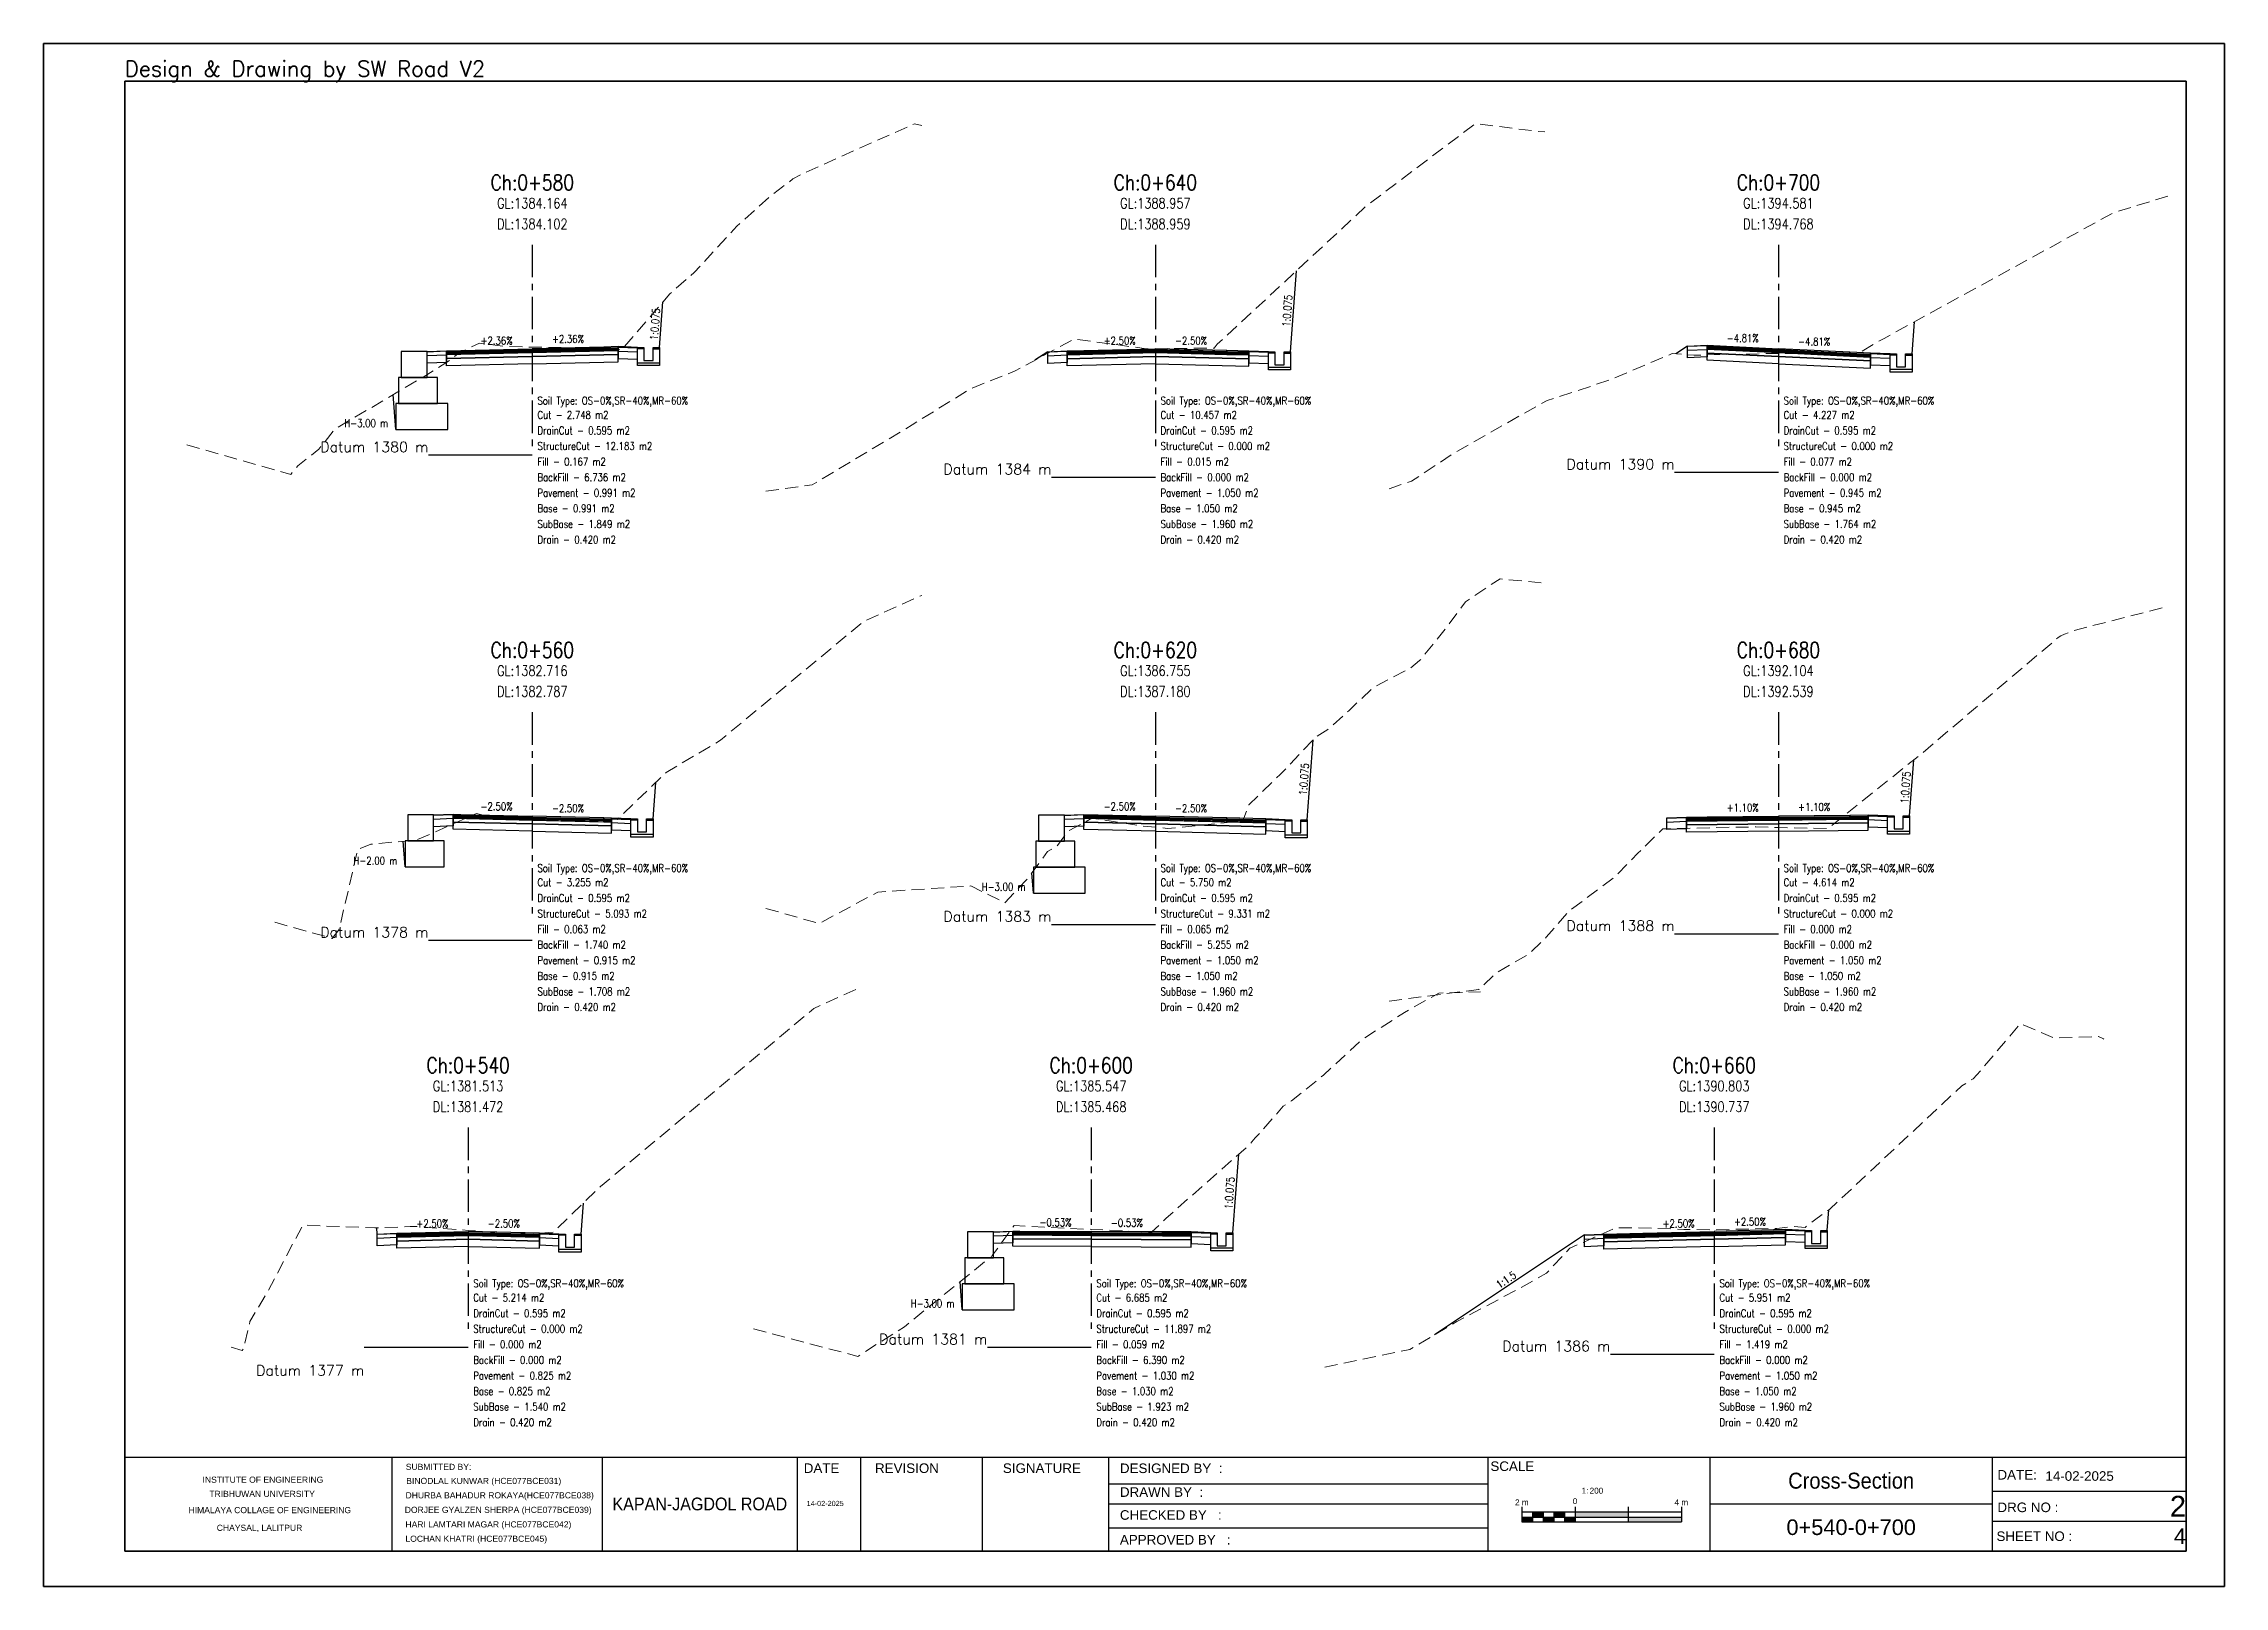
# Model space of a CAD drawing. Extents: x -19 to 1577, y -12 to 48.
# Drawn here: x 305.2 to 389.2, y -11.7 to 47.7 of the extents above; entities that cross this region are included whole.
import ezdxf
from ezdxf.enums import TextEntityAlignment as Align

# ---------------------------------------------------------------- set-up
doc = ezdxf.new("R2010")
doc.units = 0
doc.header["$MEASUREMENT"] = 0
doc.linetypes.add('Center', pattern=[2, 1.25, -0.25, 0.25, -0.25])
doc.linetypes.add('Dashed', pattern=[0.75, 0.5, -0.25])
for name, color, linetype in [('BackFill-Area', 7, 'Continuous'), ('Base', 6, 'Continuous'), ('Base-Area', 7, 'Continuous'), ('Cut-Area', 7, 'Continuous'), ('CutFillLine', 4, 'Continuous'), ('Drain', 3, 'Continuous'), ('Drain-Area', 7, 'Continuous'), ('DrainCut-Area', 7, 'Continuous'), ('ExtraWideningLayers', 7, 'Continuous'), ('Fill-Area', 7, 'Continuous'), ('Frame', 7, 'Continuous'), ('GabionRetainingWall', 140, 'Continuous'), ('Height', 7, 'Continuous'), ('L_CF_Slope', 7, 'Continuous'), ('L_Slope', 7, 'Continuous'), ('Pavement-Area', 7, 'Continuous'), ('PavementLayers', 1, 'Continuous'), ('R_CF_Slope', 7, 'Continuous'), ('R_Slope', 7, 'Continuous'), ('Shoulder', 2, 'Continuous'), ('Soil Type', 7, 'Continuous'), ('StructureCut-Area', 7, 'Continuous'), ('SubBase', 7, 'Continuous'), ('SubBase-Area', 7, 'Continuous')]:
    doc.layers.add(name, color=color, linetype=linetype)
for name, color, linetype, lineweight in [('CenterLine', 5, 'Center', 25), ('ChainageTxt', 7, 'Continuous', 25), ('DatumLabel', 1, 'Continuous', 25), ('DLTxt', 1, 'Continuous', 25), ('GL', 104, 'Dashed', 18), ('GLTxt', 3, 'Continuous', 25)]:
    doc.layers.add(name, color=color, linetype=linetype, lineweight=lineweight)
doc.styles.add('ARIAL', font='arial.ttf')
doc.styles.get("Standard").update_dxf_attribs({"font": 'simplex.shx'})

msp = doc.modelspace()

# ---------------------------------------------------------------- texts
msp.add_text('Design & Drawing by SW Road V2', height=0.6).set_placement((308.3, 46.3), align=Align.BOTTOM_LEFT)
at = {"layer": 'BackFill-Area', "width": 0.8}
for s, p in [('BackFill - 6.736 m2', (324.2, 31.2)), ('BackFill - 0.000 m2', (348.2, 31.2)), ('BackFill - 0.000 m2', (372.2, 31.2)), ('BackFill - 1.740 m2', (324.2, 13.2)), ('BackFill - 5.255 m2', (348.2, 13.2)), ('BackFill - 0.000 m2', (372.2, 13.2)), ('BackFill - 0.000 m2', (321.728, -2.789)), ('BackFill - 6.390 m2', (345.728, -2.789)), ('BackFill - 0.000 m2', (369.728, -2.789))]:
    msp.add_text(s, height=0.3, dxfattribs=at).set_placement(p, align=Align.TOP_LEFT)
at = {"layer": 'Base-Area', "width": 0.8}
for s, p in [('Base - 0.991 m2', (324.2, 30)), ('Base - 1.050 m2', (348.2, 30)), ('Base - 0.945 m2', (372.2, 30)), ('Base - 0.915 m2', (324.2, 12)), ('Base - 1.050 m2', (348.2, 12)), ('Base - 1.050 m2', (372.2, 12)), ('Base - 0.825 m2', (321.728, -3.989)), ('Base - 1.030 m2', (345.728, -3.989)), ('Base - 1.050 m2', (369.728, -3.989))]:
    msp.add_text(s, height=0.3, dxfattribs=at).set_placement(p, align=Align.TOP_LEFT)
at = {"layer": 'ChainageTxt', "width": 0.8}
for s, p in [('Ch:0+580', (324, 42.4)), ('Ch:0+640', (348, 42.4)), ('Ch:0+700', (372, 42.4)), ('Ch:0+560', (324, 24.4)), ('Ch:0+620', (348, 24.4)), ('Ch:0+680', (372, 24.4)), ('Ch:0+540', (321.528, 8.411)), ('Ch:0+600', (345.528, 8.411)), ('Ch:0+660', (369.528, 8.411))]:
    msp.add_text(s, height=0.6, dxfattribs=at).set_placement(p, align=Align.MIDDLE_CENTER)
at = {"layer": 'Cut-Area', "width": 0.8}
for s, p in [('Cut - 2.748 m2', (324.2, 33.6)), ('Cut - 10.457 m2', (348.2, 33.6)), ('Cut - 4.227 m2', (372.2, 33.6)), ('Cut - 3.255 m2', (324.2, 15.6)), ('Cut - 5.750 m2', (348.2, 15.6)), ('Cut - 4.614 m2', (372.2, 15.6)), ('Cut - 5.214 m2', (321.728, -0.389)), ('Cut - 6.685 m2', (345.728, -0.389)), ('Cut - 5.951 m2', (369.728, -0.389))]:
    msp.add_text(s, height=0.3, dxfattribs=at).set_placement(p, align=Align.TOP_LEFT)
at = {"layer": 'DatumLabel'}
for s, p in [('Datum 1380 m', (320, 31.898)), ('Datum 1384 m', (344, 31.041)), ('Datum 1390 m', (368, 31.232)), ('Datum 1383 m', (344, 13.82)), ('Datum 1378 m', (320, 13.213)), ('Datum 1388 m', (368, 13.461)), ('Datum 1381 m', (341.528, -2.456)), ('Datum 1386 m', (365.528, -2.726)), ('Datum 1377 m', (317.528, -3.661))]:
    msp.add_text(s, height=0.4, dxfattribs=at).set_placement(p, align=Align.BOTTOM_RIGHT)
at = {"layer": 'DLTxt', "width": 0.8}
for s, p in [('DL:1384.102', (324, 40.8)), ('DL:1388.959', (348, 40.8)), ('DL:1394.768', (372, 40.8)), ('DL:1382.787', (324, 22.8)), ('DL:1387.180', (348, 22.8)), ('DL:1392.539', (372, 22.8)), ('DL:1381.472', (321.528, 6.811)), ('DL:1385.468', (345.528, 6.811)), ('DL:1390.737', (369.528, 6.811))]:
    msp.add_text(s, height=0.4, dxfattribs=at).set_placement(p, align=Align.MIDDLE_CENTER)
at = {"layer": 'Drain-Area', "width": 0.8}
for p in [(324.2, 28.8), (348.2, 28.8), (372.2, 28.8), (324.2, 10.8), (348.2, 10.8), (372.2, 10.8), (321.728, -5.189), (345.728, -5.189), (369.728, -5.189)]:
    msp.add_text('Drain - 0.420 m2', height=0.3, dxfattribs=at).set_placement(p, align=Align.TOP_LEFT)
at = {"layer": 'DrainCut-Area', "width": 0.8}
for p in [(324.2, 33), (348.2, 33), (372.2, 33), (324.2, 15), (348.2, 15), (372.2, 15), (321.728, -0.989), (345.728, -0.989), (369.728, -0.989)]:
    msp.add_text('DrainCut - 0.595 m2', height=0.3, dxfattribs=at).set_placement(p, align=Align.TOP_LEFT)
at = {"layer": 'Fill-Area', "width": 0.8}
for s, p in [('Fill - 0.167 m2', (324.2, 31.8)), ('Fill - 0.015 m2', (348.2, 31.8)), ('Fill - 0.077 m2', (372.2, 31.8)), ('Fill - 0.063 m2', (324.2, 13.8)), ('Fill - 0.065 m2', (348.2, 13.8)), ('Fill - 0.000 m2', (372.2, 13.8)), ('Fill - 0.000 m2', (321.728, -2.189)), ('Fill - 0.059 m2', (345.728, -2.189)), ('Fill - 1.419 m2', (369.728, -2.189))]:
    msp.add_text(s, height=0.3, dxfattribs=at).set_placement(p, align=Align.TOP_LEFT)
at = {"layer": 'GLTxt', "width": 0.8}
for s, p in [('GL:1384.164', (324, 41.6)), ('GL:1388.957', (348, 41.6)), ('GL:1394.581', (372, 41.6)), ('GL:1382.716', (324, 23.6)), ('GL:1386.755', (348, 23.6)), ('GL:1392.104', (372, 23.6)), ('GL:1381.513', (321.528, 7.611)), ('GL:1385.547', (345.528, 7.611)), ('GL:1390.803', (369.528, 7.611))]:
    msp.add_text(s, height=0.4, dxfattribs=at).set_placement(p, align=Align.MIDDLE_CENTER)
at = {"layer": 'Height', "width": 0.8}
for s, p in [('H-3.00 m', (318.448, 32.892)), ('H-2.00 m', (318.8, 16.046)), ('H-3.00 m', (343, 15.039)), ('H-3.00 m', (340.264, -1.003))]:
    msp.add_text(s, height=0.3, dxfattribs=at).set_placement(p, align=Align.BOTTOM_RIGHT)
at = {"layer": 'L_CF_Slope', "width": 0.8}
msp.add_text('1:1.5', height=0.3, rotation=33.69007, dxfattribs=at).set_placement((361.642, -0.049), align=Align.BOTTOM_CENTER)
at = {"layer": 'L_Slope', "width": 0.8}
for s, p in [('+2.36%', (322.625, 36.068)), ('+2.50%', (346.625, 36.066)), ('-4.81%', (370.625, 36.166)), ('-2.50%', (322.625, 18.134)), ('-2.50%', (346.625, 18.134)), ('+1.10%', (370.625, 18.085)), ('+2.50%', (320.153, 2.077)), ('-0.53%', (344.153, 2.118)), ('+2.50%', (368.153, 2.077))]:
    msp.add_text(s, height=0.3, dxfattribs=at).set_placement(p, align=Align.BOTTOM_CENTER)
at = {"layer": 'Pavement-Area', "width": 0.8}
for s, p in [('Pavement - 0.991 m2', (324.2, 30.6)), ('Pavement - 1.050 m2', (348.2, 30.6)), ('Pavement - 0.945 m2', (372.2, 30.6)), ('Pavement - 0.915 m2', (324.2, 12.6)), ('Pavement - 1.050 m2', (348.2, 12.6)), ('Pavement - 1.050 m2', (372.2, 12.6)), ('Pavement - 0.825 m2', (321.728, -3.389)), ('Pavement - 1.030 m2', (345.728, -3.389)), ('Pavement - 1.050 m2', (369.728, -3.389))]:
    msp.add_text(s, height=0.3, dxfattribs=at).set_placement(p, align=Align.TOP_LEFT)
at = {"layer": 'R_CF_Slope', "width": 0.8}
for p in [(353.322, 37.442), (328.968, 36.928), (353.966, 19.405), (377.135, 19.089), (351.096, 3.473)]:
    msp.add_text('1:0.075', height=0.3, rotation=85.71085, dxfattribs=at).set_placement(p, align=Align.BOTTOM_CENTER)
at = {"layer": 'R_Slope', "width": 0.8}
for s, p in [('+2.36%', (325.375, 36.132)), ('-2.50%', (349.375, 36.066)), ('-4.81%', (373.375, 36.034)), ('+1.10%', (373.375, 18.115)), ('-2.50%', (325.375, 18.066)), ('-2.50%', (349.375, 18.066)), ('+2.50%', (370.903, 2.145)), ('-2.50%', (322.903, 2.077)), ('-0.53%', (346.903, 2.104))]:
    msp.add_text(s, height=0.3, dxfattribs=at).set_placement(p, align=Align.BOTTOM_CENTER)
at = {"layer": 'Soil Type', "width": 0.8}
for p in [(324.2, 34), (348.2, 34), (372.2, 34), (324.2, 16), (348.2, 16), (372.2, 16), (321.728, 0.011), (345.728, 0.011), (369.728, 0.011)]:
    msp.add_text('Soil Type: OS-0%,SR-40%,MR-60%', height=0.3, dxfattribs=at).set_placement(p, align=Align.MIDDLE_LEFT)
at = {"layer": 'StructureCut-Area', "width": 0.8}
for s, p in [('StructureCut - 12.183 m2', (324.2, 32.4)), ('StructureCut - 0.000 m2', (348.2, 32.4)), ('StructureCut - 0.000 m2', (372.2, 32.4)), ('StructureCut - 5.093 m2', (324.2, 14.4)), ('StructureCut - 9.331 m2', (348.2, 14.4)), ('StructureCut - 0.000 m2', (372.2, 14.4)), ('StructureCut - 0.000 m2', (321.728, -1.589)), ('StructureCut - 11.897 m2', (345.728, -1.589)), ('StructureCut - 0.000 m2', (369.728, -1.589))]:
    msp.add_text(s, height=0.3, dxfattribs=at).set_placement(p, align=Align.TOP_LEFT)
at = {"layer": 'SubBase-Area', "width": 0.8}
for s, p in [('SubBase - 1.849 m2', (324.2, 29.4)), ('SubBase - 1.960 m2', (348.2, 29.4)), ('SubBase - 1.764 m2', (372.2, 29.4)), ('SubBase - 1.708 m2', (324.2, 11.4)), ('SubBase - 1.960 m2', (348.2, 11.4)), ('SubBase - 1.960 m2', (372.2, 11.4)), ('SubBase - 1.540 m2', (321.728, -4.589)), ('SubBase - 1.923 m2', (345.728, -4.589)), ('SubBase - 1.960 m2', (369.728, -4.589))]:
    msp.add_text(s, height=0.3, dxfattribs=at).set_placement(p, align=Align.TOP_LEFT)

# ---------------------------------------------------------------- blocks, each defined once
blk = doc.blocks.new('SheetA3-1')
at = {"layer": 'Frame', "color": 6, "linetype": 'Continuous', "lineweight": 35}
for p, q in [((397, 0), (0, 0)), ((0, 0), (0, -283)), ((397, -283), (397, 0)), ((0, -283), (397, -283))]:
    blk.add_line(p, q, dxfattribs=at)
at = {"layer": 'Frame', "linetype": 'Continuous', "lineweight": 30}
for p, q in [((397, -264.94), (0, -264.94)), ((51.51, -282.86), (51.51, -264.94)), ((91.94, -264.94), (91.94, -282.86)), ((129.6, -282.86), (129.6, -264.94)), ((141.75, -282.86), (141.75, -264.94)), ((165.2, -282.86), (165.2, -264.94)), ((189.51, -282.86), (189.51, -264.94)), ((262.53, -264.94), (262.53, -282.86)), ((305.32, -282.86), (305.32, -264.94)), ((359.69, -264.94), (359.69, -282.86)), ((189.51, -270.06), (262.53, -270.06)), ((359.69, -271.47), (397, -271.47)), ((189.51, -273.9), (262.53, -273.9)), ((305.32, -273.9), (359.69, -273.9)), ((189.51, -278.48), (262.53, -278.48)), ((359.69, -277.21), (397, -277.21))]:
    blk.add_line(p, q, dxfattribs=at)
at = {"layer": 'Frame', "color": 7, "linetype": 'Continuous'}
for p, q in [((269.08, -274.49), (269.08, -277.35)), ((299.8, -275.51), (269.08, -275.51)), ((269.08, -276.43), (299.8, -276.43)), ((271.13, -275.51), (271.13, -277.35)), ((273.18, -275.51), (273.18, -277.35)), ((275.23, -275.51), (275.23, -277.35)), ((277.28, -275.51), (277.28, -277.35)), ((279.32, -274.49), (279.32, -277.35)), ((289.56, -274.49), (289.56, -277.35)), ((299.8, -274.49), (299.8, -277.35)), ((269.08, -277.35), (299.8, -277.35))]:
    blk.add_line(p, q, dxfattribs=at)
at = {"layer": 'Frame', "color": 6, "linetype": 'Continuous', "lineweight": 35}
blk.add_lwpolyline([(-15.62, -289.77), (404.38, -289.77), (404.38, 7.23), (-15.62, 7.23)], close=True, dxfattribs=at)
at = {"layer": 'Frame', "color": 7, "linetype": 'Continuous'}
for points in [[(269.08, -276.43), (269.08, -277.35), (271.13, -276.43), (271.13, -277.35)], [(271.13, -275.51), (271.13, -276.43), (273.18, -275.51), (273.18, -276.43)], [(273.18, -276.43), (273.18, -277.35), (275.23, -276.43), (275.23, -277.35)], [(275.23, -276.43), (275.23, -275.51), (277.28, -276.43), (277.28, -275.51)], [(277.28, -276.43), (277.28, -277.35), (279.32, -276.43), (279.32, -277.35)], [(279.32, -276.43), (279.32, -275.51), (289.56, -276.43), (289.56, -275.51)], [(289.56, -276.43), (289.56, -277.35), (299.8, -276.43), (299.8, -277.35)]]:
    blk.add_solid(points, dxfattribs=at)
at = {"color": 1, "style": 'ARIAL'}
for tag, height, p in [('DWGNUM', 4, (397, -274.34)), ('SHEETNUM', 3, (397, -280.11))]:
    blk.add_attdef(tag, text='', height=height, dxfattribs=at).set_placement(p, align=Align.MIDDLE_RIGHT)
at = {"style": 'ARIAL'}
blk.add_attdef('CHRANGE', text='', height=3, dxfattribs=at).set_placement((332.51, -278.38), align=Align.MIDDLE_CENTER)
at = {"layer": 'Frame', "linetype": 'Continuous', "style": 'ARIAL'}
for s, height, p in [('INSTITUTE OF ENGINEERING', 1.1795, (26.62, -269.82)), ('SCALE ', 1.843, (267.6, -267.56))]:
    blk.add_text(s, height=height, dxfattribs=at).set_placement(p, align=Align.CENTER)
for s, height, p in [('SUBMITTED BY:', 1.1795, (54.13, -267.35)), ('DATE', 1.843, (130.78, -267.94)), ('REVISION', 1.843, (144.51, -267.94)), ('SIGNATURE', 1.843, (169.13, -267.94)), ('DESIGNED BY  :', 1.8429, (191.67, -267.96)), ('DHURBA BAHADUR ROKAYA(HCE077BCE038)', 1.1795, (54.09, -272.83)), ('BINODLAL KUNWAR (HCE077BCE031)', 1.1795, (54.23, -270.06)), ('DRAWN BY  :', 1.8429, (191.67, -272.54)), ('DORJEE GYALZEN SHERPA (HCE077BCE039)', 1.1795, (53.94, -275.63)), ('HARI LAMTARI MAGAR (HCE077BCE042)', 1.1795, (54.07, -278.43)), ('14-02-2025', 1, (131.34, -274.31)), ('CHECKED BY   :', 1.8429, (191.67, -276.95)), ('LOCHAN KHATRI (HCE077BCE045)', 1.1795, (54.07, -281.19)), ('APPROVED BY   :', 1.8429, (191.67, -281.72))]:
    blk.add_text(s, height=height, dxfattribs=at).set_placement(p)
at = {"layer": 'Frame', "color": 7, "linetype": 'Continuous', "style": 'ARIAL'}
for s, height, p in [('DATE:', 1.843, (360.68, -269.21)), ('14-02-2025', 1.843, (369.92, -269.45)), ('DRG NO : ', 1.843, (360.68, -275.48)), ('SHEET NO : ', 1.8429, (360.49, -281.04))]:
    blk.add_text(s, height=height, dxfattribs=at).set_placement(p)
at = {"layer": 'Frame', "linetype": 'Continuous', "style": 'ARIAL'}
for s, p in [('TRIBHUWAN UNIVERSITY', (26.46, -271.96)), ('HIMALAYA COLLAGE OF ENGINEERING', (27.95, -275.09)), ('CHAYSAL, LALITPUR', (25.97, -278.6))]:
    blk.add_text(s, height=1.1795, dxfattribs=at).set_placement(p, align=Align.MIDDLE)
at = {"layer": 'Frame', "color": 7, "linetype": 'Continuous', "style": 'ARIAL'}
for s, height, p in [('0', 1.13, (279.32, -273.93)), ('1: ', 1.126, (281.48, -271.89))]:
    blk.add_text(s, height=height, dxfattribs=at).set_placement(p, align=Align.CENTER)
at = {"layer": 'Frame', "linetype": 'Continuous', "lineweight": 30, "style": 'ARIAL', "width": 0.9}
for tag, height, p in [('DWGNAME', 3.07, (332.51, -269.42)), ('KAPAN-JAGDOLROAD', 2.46, (110.77, -273.9))]:
    blk.add_attdef(tag, text='', height=height, dxfattribs=at).set_placement(p, align=Align.MIDDLE_CENTER)
at = {"layer": 'Frame', "color": 7, "linetype": 'Continuous', "style": 'ARIAL'}
blk.add_attdef('HSCALE', (282.14, -271.91), '', height=1.13, dxfattribs=at)
for tag, p in [('V1', (269.08, -274.49)), ('V2', (299.8, -274.49))]:
    blk.add_attdef(tag, text='', height=1.13, dxfattribs=at).set_placement(p, align=Align.BOTTOM_CENTER)

# ---------------------------------------------------------------- linework, layer by layer
at = {"layer": 'Base'}
for points in [[(324, 35.85), (324, 35.7), (320.698, 35.622), (320.698, 35.622), (320.698, 35.772), (324, 35.85)], [(324, 35.85), (324, 35.7), (327.302, 35.778), (327.302, 35.778), (327.302, 35.928), (324, 35.85)], [(348, 35.85), (348, 35.7), (344.605, 35.615), (344.605, 35.615), (344.605, 35.765), (348, 35.85)], [(348, 35.85), (348, 35.7), (351.605, 35.61), (351.605, 35.61), (351.605, 35.76), (348, 35.85)], [(372, 35.85), (372, 35.7), (369.25, 35.832), (369.25, 35.832), (369.25, 35.982), (372, 35.85)], [(372, 35.85), (372, 35.7), (375.55, 35.529), (375.55, 35.529), (375.55, 35.679), (372, 35.85)], [(324, 17.85), (324, 17.7), (320.95, 17.776), (320.95, 17.776), (320.95, 17.926), (324, 17.85)], [(324, 17.85), (324, 17.7), (327.05, 17.624), (327.05, 17.624), (327.05, 17.774), (324, 17.85)], [(348, 17.85), (348, 17.7), (345.25, 17.769), (345.25, 17.769), (345.25, 17.919), (348, 17.85)], [(348, 17.85), (348, 17.7), (352.25, 17.594), (352.25, 17.594), (352.25, 17.744), (348, 17.85)], [(372, 17.85), (372, 17.7), (368.454, 17.661), (368.454, 17.661), (368.454, 17.811), (372, 17.85)], [(372, 17.85), (372, 17.7), (375.454, 17.738), (375.454, 17.738), (375.454, 17.888), (372, 17.85)], [(321.528, 1.861), (321.528, 1.711), (318.778, 1.642), (318.778, 1.642), (318.778, 1.792), (321.528, 1.861)], [(321.528, 1.861), (321.528, 1.711), (324.278, 1.642), (324.278, 1.642), (324.278, 1.792), (321.528, 1.861)], [(345.528, 1.861), (345.528, 1.711), (342.514, 1.727), (342.514, 1.727), (342.514, 1.877), (345.528, 1.861)], [(345.528, 1.861), (345.528, 1.711), (349.382, 1.691), (349.382, 1.691), (349.382, 1.841), (345.528, 1.861)], [(369.528, 1.861), (369.528, 1.711), (365.278, 1.605), (365.278, 1.605), (365.278, 1.755), (369.528, 1.861)], [(369.528, 1.861), (369.528, 1.711), (372.278, 1.78), (372.278, 1.78), (372.278, 1.93), (369.528, 1.861)]]:
    msp.add_lwpolyline(points, dxfattribs=at)
at = {"layer": 'CenterLine'}
for p, q in [((324, 40), (324, 32)), ((348, 40), (348, 32)), ((372, 40), (372, 32)), ((324, 22), (324, 14)), ((348, 22), (348, 14)), ((372, 22), (372, 14)), ((321.528, 6.011), (321.528, -1.989)), ((345.528, 6.011), (345.528, -1.989)), ((369.528, 6.011), (369.528, -1.989))]:
    msp.add_line(p, q, dxfattribs=at)
at = {"layer": 'CutFillLine'}
for points in [[(353.205, 35.88), (353.44, 39.004)], [(328.902, 36.048), (329.034, 37.807)], [(377.15, 35.799), (377.243, 37.039)], [(343.855, 35.885), (343.358, 35.553)], [(368.5, 36.102), (368.046, 35.799)], [(318.748, 32.892), (318.647, 34.233)], [(353.85, 17.864), (354.081, 20.946)], [(377.054, 18.008), (377.216, 20.171)], [(328.65, 17.894), (328.755, 19.295)], [(319.1, 16.046), (319.026, 17.035)], [(343.3, 15.039), (343.242, 15.817)], [(350.982, 1.961), (351.209, 4.985)], [(325.878, 1.912), (325.967, 3.101)], [(373.878, 2.05), (373.937, 2.838)], [(318.028, 1.912), (318.01, 2.153)], [(364.528, 1.875), (358.756, -1.973)], [(340.564, -1.003), (340.483, 0.08)]]:
    msp.add_lwpolyline(points, dxfattribs=at)
at = {"layer": 'DatumLabel'}
for p, q in [((324, 31.898), (320, 31.898)), ((372, 31.232), (368, 31.232)), ((348, 31.041), (344, 31.041)), ((348, 13.82), (344, 13.82)), ((372, 13.461), (368, 13.461)), ((324, 13.213), (320, 13.213)), ((321.528, -2.461), (317.528, -2.461)), ((345.528, -2.456), (341.528, -2.456)), ((369.528, -2.726), (365.528, -2.726))]:
    msp.add_line(p, q, dxfattribs=at)
at = {"layer": 'Drain'}
for points in [[(328.052, 36.048), (328.302, 36.048), (328.302, 35.998), (328.302, 35.548), (328.652, 35.548), (328.652, 35.998), (328.652, 36.048), (328.902, 36.048), (328.902, 35.998), (328.902, 35.548), (328.902, 35.448), (328.902, 35.348), (328.052, 35.348), (328.052, 35.448), (328.052, 35.548), (328.052, 35.998), (328.052, 36.048)], [(328.302, 35.998), (328.052, 35.998)], [(328.902, 35.448), (328.052, 35.448)], [(328.652, 35.998), (328.902, 35.998)], [(352.355, 35.88), (352.605, 35.88), (352.605, 35.83), (352.605, 35.38), (352.955, 35.38), (352.955, 35.83), (352.955, 35.88), (353.205, 35.88), (353.205, 35.83), (353.205, 35.38), (353.205, 35.28), (353.205, 35.18), (352.355, 35.18), (352.355, 35.28), (352.355, 35.38), (352.355, 35.83), (352.355, 35.88)], [(352.605, 35.83), (352.355, 35.83)], [(352.955, 35.83), (353.205, 35.83)], [(376.3, 35.799), (376.55, 35.799), (376.55, 35.749), (376.55, 35.299), (376.9, 35.299), (376.9, 35.749), (376.9, 35.799), (377.15, 35.799), (377.15, 35.749), (377.15, 35.299), (377.15, 35.199), (377.15, 35.099), (376.3, 35.099), (376.3, 35.199), (376.3, 35.299), (376.3, 35.749), (376.3, 35.799)], [(376.55, 35.749), (376.3, 35.749)], [(376.9, 35.749), (377.15, 35.749)], [(353.205, 35.28), (352.355, 35.28)], [(377.15, 35.199), (376.3, 35.199)], [(327.8, 17.894), (328.05, 17.894), (328.05, 17.844), (328.05, 17.394), (328.4, 17.394), (328.4, 17.844), (328.4, 17.894), (328.65, 17.894), (328.65, 17.844), (328.65, 17.394), (328.65, 17.294), (328.65, 17.194), (327.8, 17.194), (327.8, 17.294), (327.8, 17.394), (327.8, 17.844), (327.8, 17.894)], [(328.05, 17.844), (327.8, 17.844)], [(328.4, 17.844), (328.65, 17.844)], [(353, 17.864), (353.25, 17.864), (353.25, 17.814), (353.25, 17.364), (353.6, 17.364), (353.6, 17.814), (353.6, 17.864), (353.85, 17.864), (353.85, 17.814), (353.85, 17.364), (353.85, 17.264), (353.85, 17.164), (353, 17.164), (353, 17.264), (353, 17.364), (353, 17.814), (353, 17.864)], [(353.25, 17.814), (353, 17.814)], [(353.6, 17.814), (353.85, 17.814)], [(376.204, 18.008), (376.454, 18.008), (376.454, 17.958), (376.454, 17.508), (376.804, 17.508), (376.804, 17.958), (376.804, 18.008), (377.054, 18.008), (377.054, 17.958), (377.054, 17.508), (377.054, 17.408), (377.054, 17.308), (376.204, 17.308), (376.204, 17.408), (376.204, 17.508), (376.204, 17.958), (376.204, 18.008)], [(376.454, 17.958), (376.204, 17.958)], [(376.804, 17.958), (377.054, 17.958)], [(328.65, 17.294), (327.8, 17.294)], [(353.85, 17.264), (353, 17.264)], [(377.054, 17.408), (376.204, 17.408)], [(325.028, 1.912), (325.278, 1.912), (325.278, 1.862), (325.278, 1.412), (325.628, 1.412), (325.628, 1.862), (325.628, 1.912), (325.878, 1.912), (325.878, 1.862), (325.878, 1.412), (325.878, 1.312), (325.878, 1.212), (325.028, 1.212), (325.028, 1.312), (325.028, 1.412), (325.028, 1.862), (325.028, 1.912)], [(325.278, 1.862), (325.028, 1.862)], [(325.628, 1.862), (325.878, 1.862)], [(350.132, 1.961), (350.382, 1.961), (350.382, 1.911), (350.382, 1.461), (350.732, 1.461), (350.732, 1.911), (350.732, 1.961), (350.982, 1.961), (350.982, 1.911), (350.982, 1.461), (350.982, 1.361), (350.982, 1.261), (350.132, 1.261), (350.132, 1.361), (350.132, 1.461), (350.132, 1.911), (350.132, 1.961)], [(350.382, 1.911), (350.132, 1.911)], [(350.732, 1.911), (350.982, 1.911)], [(373.028, 2.05), (373.278, 2.05), (373.278, 2), (373.278, 1.55), (373.628, 1.55), (373.628, 2), (373.628, 2.05), (373.878, 2.05), (373.878, 2), (373.878, 1.55), (373.878, 1.45), (373.878, 1.35), (373.028, 1.35), (373.028, 1.45), (373.028, 1.55), (373.028, 2), (373.028, 2.05)], [(373.278, 2), (373.028, 2)], [(373.628, 2), (373.878, 2)], [(325.878, 1.312), (325.028, 1.312)], [(350.982, 1.361), (350.132, 1.361)], [(373.878, 1.45), (373.028, 1.45)]]:
    msp.add_lwpolyline(points, dxfattribs=at)
at = {"layer": 'ExtraWideningLayers'}
for points in [[(321.25, 35.935), (321.25, 35.885), (320.698, 35.872), (320.698, 35.872), (320.698, 35.922), (321.25, 35.935)], [(321.25, 35.885), (321.25, 35.835), (320.698, 35.822), (320.698, 35.822), (320.698, 35.872), (321.25, 35.885)], [(321.25, 35.835), (321.25, 35.785), (320.698, 35.772), (320.698, 35.772), (320.698, 35.822), (321.25, 35.835)], [(326.75, 36.065), (326.75, 36.015), (327.302, 36.028), (327.302, 36.028), (327.302, 36.078), (326.75, 36.065)], [(326.75, 36.015), (326.75, 35.965), (327.302, 35.978), (327.302, 35.978), (327.302, 36.028), (326.75, 36.015)], [(326.75, 35.965), (326.75, 35.915), (327.302, 35.928), (327.302, 35.928), (327.302, 35.978), (326.75, 35.965)], [(345.25, 35.931), (345.25, 35.881), (344.605, 35.865), (344.605, 35.865), (344.605, 35.915), (345.25, 35.931)], [(345.25, 35.881), (345.25, 35.831), (344.605, 35.815), (344.605, 35.815), (344.605, 35.865), (345.25, 35.881)], [(345.25, 35.831), (345.25, 35.781), (344.605, 35.765), (344.605, 35.765), (344.605, 35.815), (345.25, 35.831)], [(350.75, 35.931), (350.75, 35.881), (351.605, 35.86), (351.605, 35.86), (351.605, 35.91), (350.75, 35.931)], [(350.75, 35.881), (350.75, 35.831), (351.605, 35.81), (351.605, 35.81), (351.605, 35.86), (350.75, 35.881)], [(350.75, 35.831), (350.75, 35.781), (351.605, 35.76), (351.605, 35.76), (351.605, 35.81), (350.75, 35.831)], [(374.75, 35.868), (374.75, 35.818), (375.55, 35.779), (375.55, 35.779), (375.55, 35.829), (374.75, 35.868)], [(374.75, 35.818), (374.75, 35.768), (375.55, 35.729), (375.55, 35.729), (375.55, 35.779), (374.75, 35.818)], [(374.75, 35.768), (374.75, 35.718), (375.55, 35.679), (375.55, 35.679), (375.55, 35.729), (374.75, 35.768)], [(321.25, 18.069), (321.25, 18.019), (320.95, 18.026), (320.95, 18.026), (320.95, 18.076), (321.25, 18.069)], [(321.25, 18.019), (321.25, 17.969), (320.95, 17.976), (320.95, 17.976), (320.95, 18.026), (321.25, 18.019)], [(321.25, 17.969), (321.25, 17.919), (320.95, 17.926), (320.95, 17.926), (320.95, 17.976), (321.25, 17.969)], [(326.75, 17.931), (326.75, 17.881), (327.05, 17.874), (327.05, 17.874), (327.05, 17.924), (326.75, 17.931)], [(326.75, 17.881), (326.75, 17.831), (327.05, 17.824), (327.05, 17.824), (327.05, 17.874), (326.75, 17.881)], [(326.75, 17.831), (326.75, 17.781), (327.05, 17.774), (327.05, 17.774), (327.05, 17.824), (326.75, 17.831)], [(350.75, 17.931), (350.75, 17.881), (352.25, 17.844), (352.25, 17.844), (352.25, 17.894), (350.75, 17.931)], [(350.75, 17.881), (350.75, 17.831), (352.25, 17.794), (352.25, 17.794), (352.25, 17.844), (350.75, 17.881)], [(350.75, 17.831), (350.75, 17.781), (352.25, 17.744), (352.25, 17.744), (352.25, 17.794), (350.75, 17.831)], [(369.25, 17.97), (369.25, 17.92), (368.454, 17.911), (368.454, 17.911), (368.454, 17.961), (369.25, 17.97)], [(369.25, 17.92), (369.25, 17.87), (368.454, 17.861), (368.454, 17.861), (368.454, 17.911), (369.25, 17.92)], [(369.25, 17.87), (369.25, 17.82), (368.454, 17.811), (368.454, 17.811), (368.454, 17.861), (369.25, 17.87)], [(374.75, 18.03), (374.75, 17.98), (375.454, 17.988), (375.454, 17.988), (375.454, 18.038), (374.75, 18.03)], [(374.75, 17.98), (374.75, 17.93), (375.454, 17.938), (375.454, 17.938), (375.454, 17.988), (374.75, 17.98)], [(374.75, 17.93), (374.75, 17.88), (375.454, 17.888), (375.454, 17.888), (375.454, 17.938), (374.75, 17.93)], [(342.778, 2.026), (342.778, 1.976), (342.514, 1.977), (342.514, 1.977), (342.514, 2.027), (342.778, 2.026)], [(342.778, 1.976), (342.778, 1.926), (342.514, 1.927), (342.514, 1.927), (342.514, 1.977), (342.778, 1.976)], [(342.778, 1.926), (342.778, 1.876), (342.514, 1.877), (342.514, 1.877), (342.514, 1.927), (342.778, 1.926)], [(348.278, 1.997), (348.278, 1.947), (349.382, 1.941), (349.382, 1.941), (349.382, 1.991), (348.278, 1.997)], [(348.278, 1.947), (348.278, 1.897), (349.382, 1.891), (349.382, 1.891), (349.382, 1.941), (348.278, 1.947)], [(348.278, 1.897), (348.278, 1.847), (349.382, 1.841), (349.382, 1.841), (349.382, 1.891), (348.278, 1.897)], [(366.778, 1.942), (366.778, 1.892), (365.278, 1.855), (365.278, 1.855), (365.278, 1.905), (366.778, 1.942)], [(366.778, 1.892), (366.778, 1.842), (365.278, 1.805), (365.278, 1.805), (365.278, 1.855), (366.778, 1.892)], [(366.778, 1.842), (366.778, 1.792), (365.278, 1.755), (365.278, 1.755), (365.278, 1.805), (366.778, 1.842)]]:
    msp.add_lwpolyline(points, dxfattribs=at)
at = {"layer": 'GabionRetainingWall'}
for points in [[(319.948, 35.892), (318.948, 35.892), (318.948, 34.892), (319.948, 34.892), (319.948, 35.892)], [(320.348, 34.892), (318.848, 34.892), (318.848, 33.892), (320.348, 33.892), (320.348, 34.892)], [(320.748, 33.892), (318.748, 33.892), (318.748, 32.892), (320.748, 32.892), (320.748, 33.892)], [(320.2, 18.046), (319.2, 18.046), (319.2, 17.046), (320.2, 17.046), (320.2, 18.046)], [(344.5, 18.039), (343.5, 18.039), (343.5, 17.039), (344.5, 17.039), (344.5, 18.039)], [(320.6, 17.046), (319.1, 17.046), (319.1, 16.046), (320.6, 16.046), (320.6, 17.046)], [(344.9, 17.039), (343.4, 17.039), (343.4, 16.039), (344.9, 16.039), (344.9, 17.039)], [(345.3, 16.039), (343.3, 16.039), (343.3, 15.039), (345.3, 15.039), (345.3, 16.039)], [(341.764, 1.997), (340.764, 1.997), (340.764, 0.997), (341.764, 0.997), (341.764, 1.997)], [(342.164, 0.997), (340.664, 0.997), (340.664, -0.003), (342.164, -0.003), (342.164, 0.997)], [(342.564, -0.003), (340.564, -0.003), (340.564, -1.003), (342.564, -1.003), (342.564, -0.003)]]:
    msp.add_lwpolyline(points, dxfattribs=at)
at = {"layer": 'GL', "flags": 128}
for points in [[(310.699, 32.299), (314.697, 31.162), (314.963, 31.485), (315.773, 32.131), (316.416, 32.918), (320.085, 35.08), (320.805, 35.543), (321.176, 35.839), (321.613, 36.046), (321.963, 36.209), (322.942, 36.082), (324, 36.062), (325.666, 36.031), (327.447, 35.957), (329.297, 38.114), (330.233, 38.931), (331.885, 40.716), (333.153, 41.855), (333.635, 42.238), (333.901, 42.41), (334.032, 42.54), (334.491, 42.775), (338.717, 44.658), (339, 44.594)], [(333, 30.51), (334.783, 30.755), (338.63, 33.066), (340.873, 34.458), (342.596, 35.141), (344.872, 36.373), (347.649, 36), (347.684, 35.996), (347.708, 35.996), (348, 35.999), (350.259, 36.022), (350.384, 36.168), (356.101, 41.475), (360.325, 44.665), (362.74, 44.365), (363, 44.35)], [(357, 30.608), (357.87, 30.902), (359.559, 32.015), (363.087, 34.009), (364.224, 34.372), (365.494, 34.794), (367.903, 35.81), (368.741, 35.747), (371.583, 35.813), (372, 35.813), (374.421, 35.808), (375.009, 35.777), (375.826, 36.26), (376.073, 36.398), (384.928, 41.247), (387, 41.874)], [(333, 14.449), (335.045, 13.866), (337.307, 15.076), (340.886, 15.312), (342.207, 14.665), (343.086, 15.609), (343.849, 16.634), (344.235, 16.867), (344.638, 17.425), (345.557, 17.918), (347.414, 17.633), (348, 17.575), (348.473, 17.529), (349.16, 17.585), (351.371, 17.817), (351.601, 18.431), (352.804, 19.606), (353.038, 19.844), (354.168, 21.037), (354.641, 21.335), (355.465, 22.073), (356.393, 22.958), (357.817, 23.698), (358.179, 23.988), (359.066, 25.075), (359.94, 26.248), (360.869, 26.881), (361.278, 27.135), (363, 26.975)], [(314.083, 13.918), (316.289, 13.296), (316.554, 13.62), (317.275, 16.72), (317.781, 16.922), (319.549, 17.083), (321.857, 18.106), (322.106, 18.045), (322.154, 18.036), (322.185, 18.029), (322.497, 17.999), (323.73, 17.944), (324, 17.929), (325.591, 17.838), (325.925, 17.848), (326.84, 17.892), (327.268, 17.874), (329.163, 19.685), (331.248, 20.924), (336.761, 25.496), (339, 26.503)], [(357, 10.884), (360.455, 11.331), (361.151, 11.976), (362.418, 12.714), (363.058, 13.338), (363.921, 14.334), (365.682, 15.649), (366.588, 16.572), (367.546, 17.51), (370.339, 17.578), (371.128, 17.584), (372, 17.565), (373.906, 17.524), (377.523, 20.416), (382.779, 24.883), (382.873, 24.942), (383.018, 25.006), (383.307, 25.128), (387, 26.078)], [(312.4, -2.448), (312.829, -2.567), (312.881, -2.503), (313.126, -1.453), (313.74, -0.433), (315.16, 2.254), (317.939, 2.151), (319.295, 2.196), (319.57, 2.196), (319.594, 2.204), (319.965, 2.169), (321.528, 2.052), (322.392, 1.988), (324.299, 1.942), (324.809, 1.981), (326.629, 3.741), (334.847, 10.595), (336.528, 11.356)], [(332.519, -1.739), (336.542, -2.798), (338.331, -1.661), (341.595, 0.979), (341.637, 1.007), (341.682, 1.029), (341.711, 1.079), (342.558, 2.238), (343.712, 2.177), (345.528, 2.091), (347.241, 2.009), (347.86, 1.99), (348.402, 2.505), (351.622, 5.349), (351.721, 5.465), (351.838, 5.614), (352.001, 5.773), (352.924, 6.83), (353.246, 7.041), (354.473, 8.024), (355.946, 9.387), (357.592, 10.44), (358.923, 11.191), (360.528, 11.236)], [(354.528, -3.216), (357.802, -2.531), (358.821, -1.935), (359.617, -1.461), (361.898, -0.249), (363.06, 0.402), (363.964, 1.364), (364.918, 1.785), (365.741, 2.159), (366.232, 2.144), (366.383, 2.156), (368.359, 2.091), (369.37, 2.074), (369.528, 2.077), (371.939, 2.128), (372.551, 2.204), (373.031, 2.166), (373.388, 2.449), (373.974, 2.864), (378.69, 7.273), (379.062, 7.616), (379.502, 7.892), (379.827, 8.25), (381.317, 10.017), (382.619, 9.454), (384.322, 9.516), (384.516, 9.426), (384.528, 9.42)]]:
    msp.add_lwpolyline(points, dxfattribs=at)
at = {"layer": 'PavementLayers'}
for points in [[(372, 36), (372, 35.95), (369.25, 36.082), (369.25, 36.082), (369.25, 36.132), (372, 36)], [(324, 36), (324, 35.95), (321.25, 35.885), (321.25, 35.885), (321.25, 35.935), (324, 36)], [(324, 35.95), (324, 35.9), (321.25, 35.835), (321.25, 35.835), (321.25, 35.885), (324, 35.95)], [(324, 35.9), (324, 35.85), (321.25, 35.785), (321.25, 35.785), (321.25, 35.835), (324, 35.9)], [(324, 36), (324, 35.95), (326.75, 36.015), (326.75, 36.015), (326.75, 36.065), (324, 36)], [(324, 35.95), (324, 35.9), (326.75, 35.965), (326.75, 35.965), (326.75, 36.015), (324, 35.95)], [(324, 35.9), (324, 35.85), (326.75, 35.915), (326.75, 35.915), (326.75, 35.965), (324, 35.9)], [(348, 36), (348, 35.95), (345.25, 35.881), (345.25, 35.881), (345.25, 35.931), (348, 36)], [(348, 35.95), (348, 35.9), (345.25, 35.831), (345.25, 35.831), (345.25, 35.881), (348, 35.95)], [(348, 35.9), (348, 35.85), (345.25, 35.781), (345.25, 35.781), (345.25, 35.831), (348, 35.9)], [(348, 36), (348, 35.95), (350.75, 35.881), (350.75, 35.881), (350.75, 35.931), (348, 36)], [(348, 35.95), (348, 35.9), (350.75, 35.831), (350.75, 35.831), (350.75, 35.881), (348, 35.95)], [(348, 35.9), (348, 35.85), (350.75, 35.781), (350.75, 35.781), (350.75, 35.831), (348, 35.9)], [(372, 35.95), (372, 35.9), (369.25, 36.032), (369.25, 36.032), (369.25, 36.082), (372, 35.95)], [(372, 35.9), (372, 35.85), (369.25, 35.982), (369.25, 35.982), (369.25, 36.032), (372, 35.9)], [(372, 36), (372, 35.95), (374.75, 35.818), (374.75, 35.818), (374.75, 35.868), (372, 36)], [(372, 35.95), (372, 35.9), (374.75, 35.768), (374.75, 35.768), (374.75, 35.818), (372, 35.95)], [(372, 35.9), (372, 35.85), (374.75, 35.718), (374.75, 35.718), (374.75, 35.768), (372, 35.9)], [(324, 18), (324, 17.95), (321.25, 18.019), (321.25, 18.019), (321.25, 18.069), (324, 18)], [(324, 17.95), (324, 17.9), (321.25, 17.969), (321.25, 17.969), (321.25, 18.019), (324, 17.95)], [(324, 17.9), (324, 17.85), (321.25, 17.919), (321.25, 17.919), (321.25, 17.969), (324, 17.9)], [(324, 18), (324, 17.95), (326.75, 17.881), (326.75, 17.881), (326.75, 17.931), (324, 18)], [(324, 17.95), (324, 17.9), (326.75, 17.831), (326.75, 17.831), (326.75, 17.881), (324, 17.95)], [(324, 17.9), (324, 17.85), (326.75, 17.781), (326.75, 17.781), (326.75, 17.831), (324, 17.9)], [(348, 18), (348, 17.95), (345.25, 18.019), (345.25, 18.019), (345.25, 18.069), (348, 18)], [(348, 17.95), (348, 17.9), (345.25, 17.969), (345.25, 17.969), (345.25, 18.019), (348, 17.95)], [(348, 17.9), (348, 17.85), (345.25, 17.919), (345.25, 17.919), (345.25, 17.969), (348, 17.9)], [(348, 18), (348, 17.95), (350.75, 17.881), (350.75, 17.881), (350.75, 17.931), (348, 18)], [(348, 17.95), (348, 17.9), (350.75, 17.831), (350.75, 17.831), (350.75, 17.881), (348, 17.95)], [(348, 17.9), (348, 17.85), (350.75, 17.781), (350.75, 17.781), (350.75, 17.831), (348, 17.9)], [(372, 18), (372, 17.95), (369.25, 17.92), (369.25, 17.92), (369.25, 17.97), (372, 18)], [(372, 17.95), (372, 17.9), (369.25, 17.87), (369.25, 17.87), (369.25, 17.92), (372, 17.95)], [(372, 17.9), (372, 17.85), (369.25, 17.82), (369.25, 17.82), (369.25, 17.87), (372, 17.9)], [(372, 18), (372, 17.95), (374.75, 17.98), (374.75, 17.98), (374.75, 18.03), (372, 18)], [(372, 17.95), (372, 17.9), (374.75, 17.93), (374.75, 17.93), (374.75, 17.98), (372, 17.95)], [(372, 17.9), (372, 17.85), (374.75, 17.88), (374.75, 17.88), (374.75, 17.93), (372, 17.9)], [(321.528, 2.011), (321.528, 1.961), (318.778, 1.892), (318.778, 1.892), (318.778, 1.942), (321.528, 2.011)], [(321.528, 1.961), (321.528, 1.911), (318.778, 1.842), (318.778, 1.842), (318.778, 1.892), (321.528, 1.961)], [(321.528, 1.911), (321.528, 1.861), (318.778, 1.792), (318.778, 1.792), (318.778, 1.842), (321.528, 1.911)], [(321.528, 2.011), (321.528, 1.961), (324.278, 1.892), (324.278, 1.892), (324.278, 1.942), (321.528, 2.011)], [(321.528, 1.961), (321.528, 1.911), (324.278, 1.842), (324.278, 1.842), (324.278, 1.892), (321.528, 1.961)], [(321.528, 1.911), (321.528, 1.861), (324.278, 1.792), (324.278, 1.792), (324.278, 1.842), (321.528, 1.911)], [(345.528, 2.011), (345.528, 1.961), (342.778, 1.976), (342.778, 1.976), (342.778, 2.026), (345.528, 2.011)], [(345.528, 1.961), (345.528, 1.911), (342.778, 1.926), (342.778, 1.926), (342.778, 1.976), (345.528, 1.961)], [(345.528, 1.911), (345.528, 1.861), (342.778, 1.876), (342.778, 1.876), (342.778, 1.926), (345.528, 1.911)], [(345.528, 2.011), (345.528, 1.961), (348.278, 1.947), (348.278, 1.947), (348.278, 1.997), (345.528, 2.011)], [(345.528, 1.961), (345.528, 1.911), (348.278, 1.897), (348.278, 1.897), (348.278, 1.947), (345.528, 1.961)], [(345.528, 1.911), (345.528, 1.861), (348.278, 1.847), (348.278, 1.847), (348.278, 1.897), (345.528, 1.911)], [(369.528, 2.011), (369.528, 1.961), (366.778, 1.892), (366.778, 1.892), (366.778, 1.942), (369.528, 2.011)], [(369.528, 1.961), (369.528, 1.911), (366.778, 1.842), (366.778, 1.842), (366.778, 1.892), (369.528, 1.961)], [(369.528, 1.911), (369.528, 1.861), (366.778, 1.792), (366.778, 1.792), (366.778, 1.842), (369.528, 1.911)], [(369.528, 2.011), (369.528, 1.961), (372.278, 2.03), (372.278, 2.03), (372.278, 2.08), (369.528, 2.011)], [(369.528, 1.961), (369.528, 1.911), (372.278, 1.98), (372.278, 1.98), (372.278, 2.03), (369.528, 1.961)], [(369.528, 1.911), (369.528, 1.861), (372.278, 1.93), (372.278, 1.93), (372.278, 1.98), (369.528, 1.911)]]:
    msp.add_lwpolyline(points, dxfattribs=at)
at = {"layer": 'Shoulder'}
for p, q in [((320.698, 35.902), (319.948, 35.872)), ((320.698, 35.752), (319.948, 35.722)), ((327.302, 36.058), (328.052, 36.028)), ((327.302, 35.908), (328.052, 35.878)), ((344.605, 35.895), (343.855, 35.865)), ((344.605, 35.745), (343.855, 35.715)), ((351.605, 35.89), (352.355, 35.86)), ((351.605, 35.74), (352.355, 35.71)), ((369.25, 36.112), (368.5, 36.082)), ((369.25, 35.962), (368.5, 35.932)), ((375.55, 35.809), (376.3, 35.779)), ((375.55, 35.659), (376.3, 35.629)), ((320.95, 18.056), (320.2, 18.026)), ((320.95, 17.906), (320.2, 17.876)), ((327.05, 17.904), (327.8, 17.874)), ((327.05, 17.754), (327.8, 17.724)), ((345.25, 18.049), (344.5, 18.019)), ((345.25, 17.899), (344.5, 17.869)), ((352.25, 17.874), (353, 17.844)), ((352.25, 17.724), (353, 17.694)), ((368.454, 17.941), (367.704, 17.911)), ((368.454, 17.791), (367.704, 17.761)), ((375.454, 18.018), (376.204, 17.988)), ((375.454, 17.868), (376.204, 17.838)), ((318.778, 1.922), (318.028, 1.892)), ((318.778, 1.772), (318.028, 1.742)), ((324.278, 1.922), (325.028, 1.892)), ((324.278, 1.772), (325.028, 1.742)), ((342.514, 2.007), (341.764, 1.977)), ((342.514, 1.857), (341.764, 1.827)), ((349.382, 1.971), (350.132, 1.941)), ((349.382, 1.821), (350.132, 1.791)), ((365.278, 1.885), (364.528, 1.855)), ((365.278, 1.735), (364.528, 1.705)), ((372.278, 2.06), (373.028, 2.03)), ((372.278, 1.91), (373.028, 1.88))]:
    msp.add_line(p, q, dxfattribs=at)
for points in [[(369.25, 36.132), (369.25, 36.112), (369.25, 35.962), (369.25, 35.682), (368.5, 35.652), (368.5, 35.932), (368.5, 36.082), (368.5, 36.102), (369.25, 36.132)], [(320.698, 35.922), (320.698, 35.902), (320.698, 35.752), (320.698, 35.472), (319.948, 35.442), (319.948, 35.722), (319.948, 35.872), (319.948, 35.892), (320.698, 35.922)], [(327.302, 36.078), (327.302, 36.058), (327.302, 35.908), (327.302, 35.628), (328.052, 35.598), (328.052, 35.878), (328.052, 36.028), (328.052, 36.048), (327.302, 36.078)], [(344.605, 35.915), (344.605, 35.895), (344.605, 35.745), (344.605, 35.465), (343.855, 35.435), (343.855, 35.715), (343.855, 35.865), (343.855, 35.885), (344.605, 35.915)], [(351.605, 35.91), (351.605, 35.89), (351.605, 35.74), (351.605, 35.46), (352.355, 35.43), (352.355, 35.71), (352.355, 35.86), (352.355, 35.88), (351.605, 35.91)], [(375.55, 35.829), (375.55, 35.809), (375.55, 35.659), (375.55, 35.379), (376.3, 35.349), (376.3, 35.629), (376.3, 35.779), (376.3, 35.799), (375.55, 35.829)], [(320.95, 18.076), (320.95, 18.056), (320.95, 17.906), (320.95, 17.626), (320.2, 17.596), (320.2, 17.876), (320.2, 18.026), (320.2, 18.046), (320.95, 18.076)], [(327.05, 17.924), (327.05, 17.904), (327.05, 17.754), (327.05, 17.474), (327.8, 17.444), (327.8, 17.724), (327.8, 17.874), (327.8, 17.894), (327.05, 17.924)], [(345.25, 18.069), (345.25, 18.049), (345.25, 17.899), (345.25, 17.619), (344.5, 17.589), (344.5, 17.869), (344.5, 18.019), (344.5, 18.039), (345.25, 18.069)], [(352.25, 17.894), (352.25, 17.874), (352.25, 17.724), (352.25, 17.444), (353, 17.414), (353, 17.694), (353, 17.844), (353, 17.864), (352.25, 17.894)], [(368.454, 17.961), (368.454, 17.941), (368.454, 17.791), (368.454, 17.511), (367.704, 17.481), (367.704, 17.761), (367.704, 17.911), (367.704, 17.931), (368.454, 17.961)], [(375.454, 18.038), (375.454, 18.018), (375.454, 17.868), (375.454, 17.588), (376.204, 17.558), (376.204, 17.838), (376.204, 17.988), (376.204, 18.008), (375.454, 18.038)], [(318.778, 1.942), (318.778, 1.922), (318.778, 1.772), (318.778, 1.492), (318.028, 1.462), (318.028, 1.742), (318.028, 1.892), (318.028, 1.912), (318.778, 1.942)], [(324.278, 1.942), (324.278, 1.922), (324.278, 1.772), (324.278, 1.492), (325.028, 1.462), (325.028, 1.742), (325.028, 1.892), (325.028, 1.912), (324.278, 1.942)], [(342.514, 2.027), (342.514, 2.007), (342.514, 1.857), (342.514, 1.577), (341.764, 1.547), (341.764, 1.827), (341.764, 1.977), (341.764, 1.997), (342.514, 2.027)], [(349.382, 1.991), (349.382, 1.971), (349.382, 1.821), (349.382, 1.541), (350.132, 1.511), (350.132, 1.791), (350.132, 1.941), (350.132, 1.961), (349.382, 1.991)], [(365.278, 1.905), (365.278, 1.885), (365.278, 1.735), (365.278, 1.455), (364.528, 1.425), (364.528, 1.705), (364.528, 1.855), (364.528, 1.875), (365.278, 1.905)], [(372.278, 2.08), (372.278, 2.06), (372.278, 1.91), (372.278, 1.63), (373.028, 1.6), (373.028, 1.88), (373.028, 2.03), (373.028, 2.05), (372.278, 2.08)]]:
    msp.add_lwpolyline(points, dxfattribs=at)
at = {"layer": 'SubBase'}
for points in [[(324, 35.7), (324, 35.42), (320.698, 35.342), (320.698, 35.342), (320.698, 35.622), (324, 35.7)], [(324, 35.7), (324, 35.42), (327.302, 35.498), (327.302, 35.498), (327.302, 35.778), (324, 35.7)], [(348, 35.7), (348, 35.42), (344.605, 35.335), (344.605, 35.335), (344.605, 35.615), (348, 35.7)], [(348, 35.7), (348, 35.42), (351.605, 35.33), (351.605, 35.33), (351.605, 35.61), (348, 35.7)], [(372, 35.7), (372, 35.42), (369.25, 35.552), (369.25, 35.552), (369.25, 35.832), (372, 35.7)], [(372, 35.7), (372, 35.42), (375.55, 35.249), (375.55, 35.249), (375.55, 35.529), (372, 35.7)], [(324, 17.7), (324, 17.42), (320.95, 17.496), (320.95, 17.496), (320.95, 17.776), (324, 17.7)], [(324, 17.7), (324, 17.42), (327.05, 17.344), (327.05, 17.344), (327.05, 17.624), (324, 17.7)], [(348, 17.7), (348, 17.42), (345.25, 17.489), (345.25, 17.489), (345.25, 17.769), (348, 17.7)], [(348, 17.7), (348, 17.42), (352.25, 17.314), (352.25, 17.314), (352.25, 17.594), (348, 17.7)], [(372, 17.7), (372, 17.42), (368.454, 17.381), (368.454, 17.381), (368.454, 17.661), (372, 17.7)], [(372, 17.7), (372, 17.42), (375.454, 17.458), (375.454, 17.458), (375.454, 17.738), (372, 17.7)], [(321.528, 1.711), (321.528, 1.431), (318.778, 1.362), (318.778, 1.362), (318.778, 1.642), (321.528, 1.711)], [(321.528, 1.711), (321.528, 1.431), (324.278, 1.362), (324.278, 1.362), (324.278, 1.642), (321.528, 1.711)], [(345.528, 1.711), (345.528, 1.431), (342.514, 1.447), (342.514, 1.447), (342.514, 1.727), (345.528, 1.711)], [(345.528, 1.711), (345.528, 1.431), (349.382, 1.411), (349.382, 1.411), (349.382, 1.691), (345.528, 1.711)], [(369.528, 1.711), (369.528, 1.431), (365.278, 1.325), (365.278, 1.325), (365.278, 1.605), (369.528, 1.711)], [(369.528, 1.711), (369.528, 1.431), (372.278, 1.5), (372.278, 1.5), (372.278, 1.78), (369.528, 1.711)]]:
    msp.add_lwpolyline(points, dxfattribs=at)

# ---------------------------------------------------------------- block references
ref = msp.add_blockref('SheetA3-1', (308.3, 46.3), dxfattribs=dict(xscale=0.200000002980232, yscale=0.200000002980232, zscale=0.200000002980232))
ref.add_attrib('CHRANGE', '0+540-0+700', dxfattribs={"height": 0.6, "style": 'ARIAL'}).set_placement((374.801, -9.377), align=Align.MIDDLE_CENTER)
ref.add_attrib('DWGNUM', '2', dxfattribs={"color": 1, "height": 0.8, "style": 'ARIAL'}).set_placement((387.7, -8.568), align=Align.MIDDLE_RIGHT)
ref.add_attrib('SHEETNUM', '4', dxfattribs={"color": 1, "height": 0.6, "style": 'ARIAL'}).set_placement((387.7, -9.721), align=Align.MIDDLE_RIGHT)
ref.add_attrib('DWGNAME', 'Cross-Section', dxfattribs={"layer": 'Frame', "linetype": 'Continuous', "lineweight": 30, "height": 0.61431, "style": 'ARIAL', "width": 0.9}).set_placement((374.801, -7.585), align=Align.MIDDLE_CENTER)
ref.add_attrib('ROADNAME', 'KAPAN-JAGDOL ROAD', dxfattribs={"layer": 'Frame', "linetype": 'Continuous', "lineweight": 30, "height": 0.49145, "style": 'ARIAL', "width": 0.9}).set_placement((330.453, -8.481), align=Align.MIDDLE_CENTER)
ref.add_attrib('HSCALE', '200', (364.727, -8.083), dxfattribs={"layer": 'Frame', "color": 7, "linetype": 'Continuous', "height": 0.2252, "style": 'ARIAL'})
ref.add_attrib('V1', '2 m', dxfattribs={"layer": 'Frame', "color": 7, "linetype": 'Continuous', "height": 0.2252, "style": 'ARIAL'}).set_placement((362.117, -8.597), align=Align.BOTTOM_CENTER)
ref.add_attrib('V2', '4 m', dxfattribs={"layer": 'Frame', "color": 7, "linetype": 'Continuous', "height": 0.2252, "style": 'ARIAL'}).set_placement((368.26, -8.597), align=Align.BOTTOM_CENTER)

msp.set_redraw_order([(e.dxf.handle, doc.entitydb.next_handle()) for e in msp.query("TEXT MTEXT ATTDEF DIMENSION ARC_DIMENSION")])  # texts and dimensions are drawn at this point

doc.saveas('drawing.dxf')
